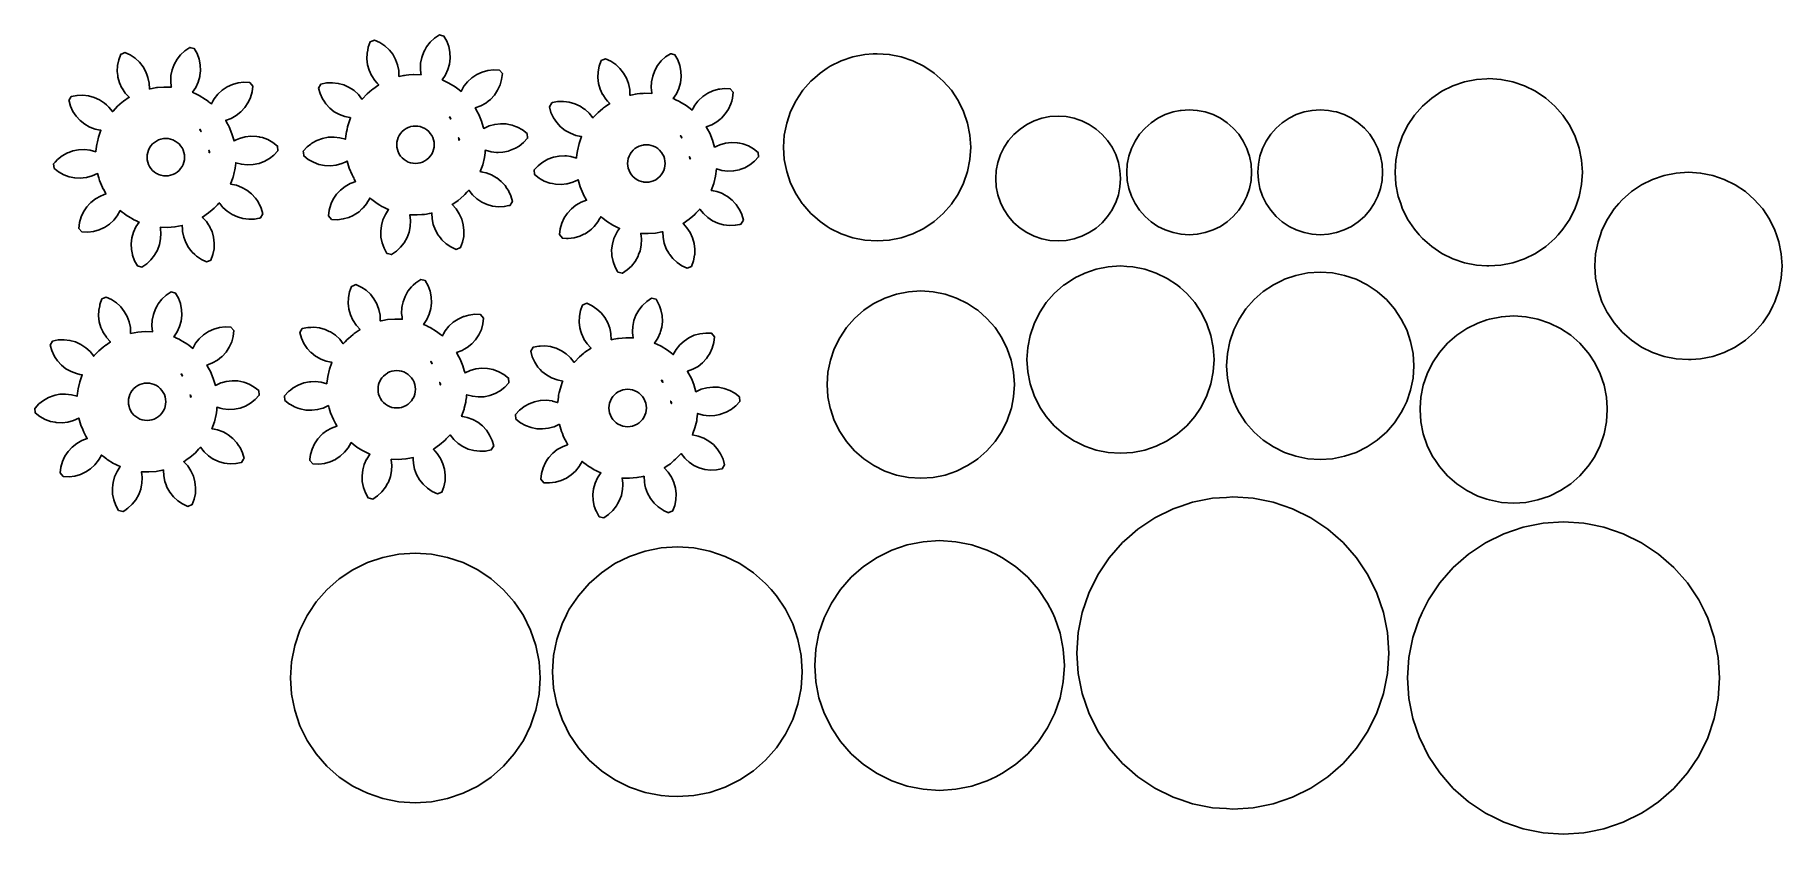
# Model space of a CAD drawing. Extents: x -118 to 162, y 29 to 157.
import ezdxf

# ---------------------------------------------------------------- set-up
doc = ezdxf.new("R2010")
doc.units = 0

msp = doc.modelspace()

# ---------------------------------------------------------------- linework, layer by layer
at = {"layer": 'Layer 1', "color": 10}
for points in [[(-67.581001, 148.598), (-66.969002, 148.191568), (-66.801003, 148.08), (-66.111, 147.447001), (-65.536003, 146.724058), (-65.528, 146.714001), (-64.713997, 147.573), (-63.969002, 148.208733), (-63.813999, 148.341), (-62.838001, 149.011), (-62.92173, 149.102404), (-63.090321, 149.28644), (-63.471001, 149.702), (-63.969002, 150.451883), (-63.987671, 150.48), (-63.988998, 150.482), (-64.377998, 151.334), (-64.630997, 152.235001), (-64.739998, 153.165001), (-64.704002, 154.101), (-64.609932, 154.576), (-64.522003, 155.02), (-64.198997, 155.899), (-63.969002, 155.99408), (-63.512001, 156.183001), (-62.662998, 155.790001), (-61.883999, 155.268999), (-61.196999, 154.632999), (-61.151943, 154.576), (-60.616001, 153.898001), (-60.157001, 153.082001), (-59.831001, 152.204), (-59.645, 151.287001), (-59.60965, 150.48), (-59.604, 150.351), (-58.908833, 150.48), (-58.713737, 150.516203), (-58.439999, 150.566999), (-58.009731, 150.60091), (-57.344002, 150.653379), (-57.259998, 150.66), (-56.077, 150.628), (-56.091133, 150.752123), (-56.182999, 151.559), (-56.143002, 152.495001), (-55.958, 153.413), (-55.632999, 154.291), (-55.472687, 154.576), (-55.174, 155.107), (-54.594002, 155.843), (-53.907001, 156.479), (-53.129002, 157), (-52.969002, 156.961662), (-52.407001, 156.827), (-51.951, 156.009001), (-51.626999, 155.129999), (-51.516563, 154.576), (-51.444, 154.212), (-51.407001, 153.275999), (-51.514999, 152.346001), (-51.766998, 151.444), (-52.155998, 150.591999), (-52.230141, 150.48), (-52.673, 149.811001), (-51.604, 149.302), (-50.595001, 148.684), (-49.969002, 148.202154), (-49.657001, 147.962), (-49.595097, 148.071571), (-49.47316, 148.287409), (-49.195999, 148.778), (-49.152, 148.833321), (-48.612999, 149.511), (-47.924, 150.145), (-47.144001, 150.664), (-46.293999, 151.055), (-45.391998, 151.309), (-44.462002, 151.42), (-43.527, 151.385), (-43.043999, 150.82), (-43.155998, 149.889999), (-43.41, 148.989), (-43.801998, 148.138), (-44.321999, 147.358999), (-44.956001, 146.67), (-45.317314, 146.384001), (-45.689999, 146.089001), (-46.506001, 145.628), (-47.382999, 145.3), (-47.313389, 145.171865), (-47.173637, 144.914623), (-46.818001, 144.26), (-46.365002, 143.167), (-46.104786, 142.288), (-46.028999, 142.032), (-45.466854, 142.288), (-45.176998, 142.42), (-44.275002, 142.671), (-43.345001, 142.779), (-42.409, 142.74), (-42, 142.658467), (-41.491001, 142.557), (-40.959999, 142.361273), (-40.938, 142.353164), (-40.612, 142.233), (-39.794998, 141.776), (-39.057999, 141.197), (-39, 140.456), (-39.637001, 139.77), (-40.373001, 139.19), (-40.938, 138.87396), (-40.959999, 138.861653), (-41.189999, 138.733), (-42, 138.433171), (-42.068001, 138.408), (-42.986, 138.223), (-43.73, 138.192), (-43.922001, 138.184), (-43.991531, 138.192), (-44.852001, 138.291), (-45.754002, 138.542), (-45.773026, 138.396967), (-45.799911, 138.192), (-45.811287, 138.10528), (-45.908001, 137.368), (-46.183998, 136.217), (-46.580002, 135.101), (-46.457558, 135.076191), (-46.215073, 135.027061), (-45.661999, 134.915), (-44.785, 134.588), (-43.969002, 134.128), (-43.928574, 134.096), (-43.235001, 133.547), (-42.599998, 132.859), (-42.303051, 132.415), (-42.078999, 132.08), (-42, 131.908699), (-41.687, 131.23), (-41.431, 130.329), (-41.632343, 130), (-41.819, 129.695), (-42, 129.659351), (-42.737999, 129.514), (-43.674, 129.478), (-44.604, 129.588), (-45.505001, 129.841), (-45.851467, 130), (-46.356998, 130.232), (-47.137001, 130.75), (-47.826, 131.383), (-48.409, 132.116), (-48.509056, 132.01054), (-48.712395, 131.796224), (-49.031837, 131.459537), (-49.152, 131.332887), (-49.223999, 131.257), (-50.124001, 130.489), (-50.835606, 130), (-51.098999, 129.819), (-50.466999, 129.128), (-49.949001, 128.348), (-49.558998, 127.497), (-49.306, 126.595), (-49.196999, 125.665), (-49.234001, 124.729), (-49.416, 123.81), (-49.738998, 122.931), (-50.424999, 122.647), (-51.275002, 123.04), (-52.053001, 123.561), (-52.741001, 124.197), (-52.969002, 124.485434), (-53.248001, 124.838386), (-53.321999, 124.932), (-53.780998, 125.748), (-54.106998, 126.626), (-54.292999, 127.544), (-54.334, 128.479), (-54.477062, 128.45243), (-54.765274, 128.398901), (-55.22419, 128.313668), (-55.497002, 128.263), (-55.928211, 128.229015), (-56.676998, 128.17), (-57.344002, 128.188042), (-57.860001, 128.202), (-57.754002, 127.271), (-57.793999, 126.336), (-57.979, 125.418), (-58.305, 124.54), (-58.763, 123.723), (-59.342999, 122.987), (-60.029999, 122.351), (-60.807999, 121.83), (-61.439999, 121.981225), (-61.530998, 122.003), (-61.987, 122.821), (-62.310001, 123.7), (-62.493, 124.618), (-62.530998, 125.554), (-62.422001, 126.484), (-62.171001, 127.386), (-61.780998, 128.238), (-61.439999, 128.754126), (-61.264999, 129.019), (-61.439999, 129.102404), (-61.663708, 129.209021), (-62.079395, 129.407134), (-62.333, 129.528), (-62.701515, 129.754077), (-63.102383, 130), (-63.341999, 130.147), (-63.969002, 130.628434), (-64.280998, 130.868), (-64.341812, 130.760362), (-64.741997, 130.052), (-64.783287, 130), (-65.323997, 129.319), (-65.512703, 129.145613), (-65.536003, 129.124206), (-66.014, 128.685), (-66.792999, 128.166), (-66.969002, 128.085135), (-67.643997, 127.775), (-68.544998, 127.521), (-69.474998, 127.41), (-70.411003, 127.445), (-70.892998, 128.01), (-70.781998, 128.94), (-70.527, 129.841), (-70.453758, 130), (-70.135002, 130.692), (-69.615997, 131.471), (-68.981003, 132.16), (-68.247002, 132.742), (-67.431999, 133.202), (-66.969002, 133.375163), (-66.555, 133.53), (-66.624435, 133.657805), (-66.765213, 133.916934), (-66.862488, 134.096), (-66.969002, 134.292053), (-67.120003, 134.57), (-67.572998, 135.663), (-67.907997, 136.798), (-68.021927, 136.746178), (-68.246704, 136.643935), (-68.761002, 136.41), (-69.663002, 136.159), (-70.593002, 136.051), (-71.528999, 136.09), (-72.446999, 136.273), (-73.325996, 136.597), (-73.727997, 136.821864), (-74.142998, 137.054), (-74.878998, 137.633), (-74.923508, 138.192), (-74.938004, 138.374), (-74.301003, 139.061), (-73.727997, 139.51177), (-73.565002, 139.64), (-72.748001, 140.097), (-71.870003, 140.422), (-70.952003, 140.607), (-70.015999, 140.646), (-69.085999, 140.539), (-68.182999, 140.289), (-68.164101, 140.432932), (-68.125793, 140.724759), (-68.064865, 141.18883), (-68.028999, 141.462), (-67.928535, 141.880971), (-67.830933, 142.288), (-67.752998, 142.613), (-67.357002, 143.729), (-67.479446, 143.753809), (-68.275002, 143.915), (-69.153, 144.242), (-69.968002, 144.702), (-70.703003, 145.283), (-71.337997, 145.972), (-71.613373, 146.384001), (-71.858002, 146.75), (-72.250999, 147.6), (-72.505997, 148.500999), (-72.117996, 149.135), (-71.199997, 149.316), (-70.264, 149.351999), (-69.334, 149.242001), (-68.431999, 148.989), (-67.581001, 148.598)], [(-107.581001, 146.598), (-107.258759, 146.384001), (-106.969002, 146.191568), (-106.801003, 146.08), (-106.496002, 145.799753), (-106.111, 145.446), (-105.528, 144.713), (-105.428047, 144.818477), (-104.713997, 145.572), (-103.969002, 146.208561), (-103.814003, 146.341), (-103.751358, 146.384001), (-102.837997, 147.011), (-103.471001, 147.701), (-103.969002, 148.451845), (-103.988998, 148.482), (-104.377998, 149.333), (-104.630997, 150.235001), (-104.659714, 150.48), (-104.739998, 151.165001), (-104.703003, 152.101), (-104.521004, 153.02), (-104.198997, 153.899), (-103.969002, 153.99408), (-103.512001, 154.183001), (-102.662003, 153.790001), (-101.884003, 153.268999), (-101.195999, 152.632999), (-100.615997, 151.898001), (-100.156998, 151.082001), (-99.933479, 150.48), (-99.831001, 150.204), (-99.644997, 149.285999), (-99.603996, 148.351), (-99.460938, 148.377548), (-99.172699, 148.431034), (-98.440002, 148.566999), (-98.304001, 148.577719), (-97.260002, 148.66), (-96.077003, 148.628), (-96.091133, 148.752123), (-96.182999, 149.559), (-96.1436, 150.48), (-96.142998, 150.493999), (-95.958, 151.412001), (-95.633003, 152.290001), (-95.174004, 153.107), (-94.594002, 153.841999), (-93.906998, 154.479), (-93.762154, 154.576), (-93.128998, 155), (-92.969002, 154.961662), (-92.406998, 154.827), (-92.267075, 154.576), (-91.950996, 154.009001), (-91.626999, 153.129999), (-91.444, 152.211), (-91.406998, 151.275999), (-91.499435, 150.48), (-91.514999, 150.346001), (-91.766998, 149.444), (-92.155998, 148.591999), (-92.672997, 147.811001), (-92.541229, 147.748259), (-92.276031, 147.621986), (-91.854637, 147.421341), (-91.603996, 147.302), (-90.595001, 146.683001), (-90.206009, 146.384001), (-90.112, 146.311739), (-89.969002, 146.20182), (-89.656998, 145.962), (-89.418297, 146.384001), (-89.195999, 146.777), (-88.612999, 147.511), (-87.924004, 148.145), (-87.143997, 148.664), (-86.293999, 149.055), (-85.391998, 149.309), (-84.461998, 149.42), (-83.527, 149.384001), (-83.043999, 148.819), (-83.155998, 147.889999), (-83.410004, 146.988001), (-83.688553, 146.384001), (-83.802002, 146.138), (-84.321999, 145.359), (-84.956001, 144.67), (-85.690002, 144.088), (-86.505997, 143.628), (-87.383003, 143.3), (-87.313797, 143.172623), (-87.172493, 142.912511), (-86.950012, 142.503002), (-86.833214, 142.288), (-86.818001, 142.26), (-86.364998, 141.167), (-86.028999, 140.032), (-85.915932, 140.08349), (-85.691177, 140.185845), (-85.177002, 140.42), (-84.275002, 140.671), (-83.345001, 140.779), (-82.408997, 140.74), (-82, 140.658467), (-81.919998, 140.64252), (-81.490997, 140.557), (-80.612, 140.232), (-79.794998, 139.775), (-79.057999, 139.197), (-79, 138.456), (-79.637001, 137.769), (-80.373001, 137.19), (-81.190002, 136.732), (-81.919998, 136.462615), (-82, 136.433094), (-82.068001, 136.408), (-82.986, 136.223), (-83.921997, 136.184), (-84.851997, 136.291), (-85.753998, 136.541), (-85.772911, 136.396955), (-85.811203, 136.105283), (-85.872108, 135.641376), (-85.907997, 135.368), (-86.007187, 134.954359), (-86.183998, 134.217), (-86.226936, 134.096), (-86.580002, 133.101), (-85.662003, 132.915), (-84.785004, 132.587), (-83.969002, 132.128), (-83.235001, 131.547), (-82.599998, 130.858), (-82.303337, 130.415), (-82.079002, 130.08), (-82.042152, 130), (-82, 129.908497), (-81.919998, 129.734824), (-81.686996, 129.229), (-81.431, 128.329), (-81.819, 127.695), (-81.919998, 127.675108), (-82, 127.659352), (-82.737999, 127.514), (-83.674004, 127.478), (-84.603996, 127.588), (-85.504997, 127.841), (-86.356003, 128.232), (-87.136002, 128.75), (-87.825996, 129.383), (-88.316734, 130), (-88.408997, 130.116), (-88.518921, 130), (-88.711784, 129.79648), (-89.030052, 129.460617), (-89.223, 129.257), (-89.550995, 128.977112), (-90.112, 128.498387), (-90.123001, 128.489), (-91.098999, 127.819), (-91.015343, 127.727534), (-90.467003, 127.128), (-90.112, 126.593444), (-89.948997, 126.348), (-89.842255, 126.114795), (-89.745758, 125.904), (-89.558998, 125.496), (-89.306, 124.595), (-89.196999, 123.664), (-89.234001, 122.729), (-89.416, 121.81), (-89.416733, 121.808), (-89.738998, 120.931), (-90.112, 120.77658), (-90.425003, 120.647), (-91.275002, 121.04), (-92.053001, 121.561), (-92.320618, 121.808), (-92.740997, 122.196), (-92.969002, 122.484931), (-93.320999, 122.931), (-93.780998, 123.748), (-94.107002, 124.625), (-94.292999, 125.543), (-94.308815, 125.904), (-94.334, 126.479), (-95.497002, 126.263), (-96.677002, 126.17), (-97.860001, 126.201), (-97.845963, 126.07787), (-97.826149, 125.904), (-97.753998, 125.271), (-97.793999, 124.335), (-97.978996, 123.417), (-98.304001, 122.541693), (-98.305, 122.539), (-98.715294, 121.808), (-98.763, 121.723), (-99.343002, 120.987), (-100.029999, 120.351), (-100.807999, 119.83), (-101.530998, 120.003), (-101.987, 120.821), (-102.309998, 121.7), (-102.331528, 121.808), (-102.492996, 122.618), (-102.530998, 123.554), (-102.421997, 124.484), (-102.170998, 125.386), (-101.780998, 126.238), (-101.264, 127.019), (-101.394958, 127.081355), (-101.663635, 127.209284), (-102.079384, 127.407242), (-102.333, 127.528), (-102.7015, 127.753702), (-103.342003, 128.146), (-103.640709, 128.37536), (-103.969002, 128.627434), (-104.280998, 128.867), (-104.741997, 128.052), (-105.323997, 127.319), (-106.014, 126.685), (-106.496002, 126.363873), (-106.792999, 126.166), (-106.969002, 126.085135), (-107.643997, 125.775), (-108.544998, 125.521), (-109.474998, 125.41), (-110.411003, 125.445), (-110.892998, 126.01), (-110.781998, 126.94), (-110.527, 127.841), (-110.135002, 128.692), (-109.615997, 129.471), (-109.128464, 130), (-108.981003, 130.16), (-108.247002, 130.741), (-107.431999, 131.202), (-106.969002, 131.375163), (-106.555, 131.53), (-106.624893, 131.658534), (-106.764206, 131.914712), (-106.969002, 132.29132), (-106.98671, 132.323885), (-107.120003, 132.569), (-107.572998, 133.663), (-107.700798, 134.096), (-107.907997, 134.798), (-108.761002, 134.41), (-109.663002, 134.159), (-110.205498, 134.096), (-110.593002, 134.051), (-111.528999, 134.089), (-111.563927, 134.096), (-112.446999, 134.273), (-113.324997, 134.597), (-114.142998, 135.054), (-114.688004, 135.482743), (-114.878998, 135.633), (-114.938004, 136.374), (-114.688004, 136.643231), (-114.301003, 137.06), (-113.565002, 137.64), (-112.748001, 138.097), (-112.491356, 138.192), (-111.870003, 138.422), (-110.952003, 138.606), (-110.015999, 138.646), (-109.085999, 138.539), (-108.182999, 138.288), (-108.163994, 138.43292), (-108.125443, 138.726793), (-108.065392, 139.18458), (-108.028999, 139.462), (-107.928535, 139.880971), (-107.752998, 140.613), (-107.357002, 141.728), (-107.479645, 141.752982), (-108.275002, 141.915), (-109.153, 142.242), (-109.234497, 142.288), (-109.968002, 142.702), (-110.703003, 143.283), (-111.337997, 143.971), (-111.858002, 144.75), (-112.250999, 145.6), (-112.472885, 146.384001), (-112.505997, 146.500999), (-112.117996, 147.135), (-111.198997, 147.316), (-110.264, 147.351999), (-109.334, 147.242001), (-108.431999, 146.989), (-107.581001, 146.598)], [(-35.118, 146.135), (-35, 146.158241), (-34.199001, 146.316), (-33.264, 146.351999), (-32.768002, 146.293333), (-32.334, 146.242001), (-31.431999, 145.989), (-30.580999, 145.598), (-29.969, 145.191569), (-29.801001, 145.08), (-29.111, 144.446), (-28.528, 143.713), (-28.428049, 143.818477), (-28.224638, 144.033134), (-27.90629, 144.36908), (-27.714001, 144.572), (-27.384336, 144.85368), (-26.969, 145.208561), (-26.813999, 145.341), (-26.505711, 145.552632), (-25.837999, 146.011), (-26.180187, 146.384001), (-26.471001, 146.701), (-26.969, 147.451845), (-26.989, 147.482), (-27.378, 148.333), (-27.631001, 149.235001), (-27.74, 150.165001), (-27.702999, 151.101), (-27.521, 152.02), (-27.198999, 152.899), (-26.969, 152.99408), (-26.511999, 153.183001), (-25.662001, 152.790001), (-24.884001, 152.268999), (-24.576, 151.98428), (-24.195999, 151.632999), (-23.615999, 150.898001), (-23.157, 150.082001), (-22.830999, 149.204), (-22.645, 148.285999), (-22.604, 147.351), (-22.460934, 147.377548), (-22.172701, 147.431034), (-21.713739, 147.516203), (-21.440001, 147.566999), (-21.013952, 147.600578), (-20.48, 147.64266), (-20.26, 147.66), (-19.077, 147.628), (-19.091131, 147.752123), (-19.183001, 148.559), (-19.143, 149.493999), (-18.958, 150.412001), (-18.632999, 151.290001), (-18.174, 152.107), (-17.594, 152.841999), (-16.907, 153.479), (-16.384001, 153.829235), (-16.129, 154), (-15.969, 153.961662), (-15.407, 153.827), (-14.951, 153.009001), (-14.627, 152.129999), (-14.444, 151.211), (-14.407, 150.275999), (-14.515, 149.346001), (-14.767, 148.444), (-15.156, 147.591999), (-15.673, 146.811001), (-15.541229, 146.748259), (-15.276032, 146.621986), (-14.854638, 146.421341), (-14.776217, 146.384001), (-14.604, 146.302), (-13.595, 145.683), (-12.969, 145.201821), (-12.657, 144.962), (-12.595877, 145.070059), (-12.472982, 145.287325), (-12.196, 145.777), (-11.713873, 146.384001), (-11.613, 146.511), (-10.924, 147.145), (-10.144, 147.664), (-9.294, 148.055), (-8.392, 148.309), (-8.192, 148.33287), (-7.462, 148.42), (-6.527, 148.384001), (-6.044, 147.819), (-6.156, 146.889999), (-6.298488, 146.384001), (-6.41, 145.988), (-6.802, 145.138), (-7.322, 144.359), (-7.956, 143.67), (-8.192, 143.482872), (-8.69, 143.088), (-9.506, 142.628), (-10.383, 142.3), (-10.3138, 142.172623), (-10.172489, 141.912511), (-9.818, 141.26), (-9.365, 140.167), (-9.029, 139.032), (-8.915934, 139.08349), (-8.691175, 139.185845), (-8.192, 139.413169), (-8.177, 139.42), (-7.275, 139.671), (-6.345, 139.779), (-5.409, 139.74), (-5, 139.658467), (-4.491, 139.557), (-3.612, 139.232), (-2.795, 138.775), (-2.058, 138.197), (-2.057609, 138.192), (-2, 137.456), (-2.637, 136.769), (-3.373, 136.19), (-4.19, 135.732), (-5, 135.433094), (-5.068, 135.408), (-5.986, 135.223), (-6.922, 135.184), (-7.852, 135.291), (-8.192, 135.385235), (-8.754, 135.541), (-8.908, 134.368), (-9.184, 133.217), (-9.58, 132.101), (-9.457557, 132.076191), (-9.215329, 132.027112), (-8.662, 131.915), (-8.192, 131.739219), (-7.785, 131.587), (-7.559477, 131.460143), (-6.969, 131.128), (-6.235, 130.547), (-5.730871, 130), (-5.6, 129.858), (-5.303338, 129.415), (-5.079, 129.08), (-5, 128.908497), (-4.687, 128.229), (-4.431, 127.329), (-4.819, 126.695), (-5, 126.659352), (-5.738, 126.514), (-6.674, 126.478), (-7.604, 126.588), (-8.192, 126.75311), (-8.505, 126.841), (-9.356, 127.232), (-10.136, 127.75), (-10.826, 128.383), (-11.409, 129.116), (-11.509453, 129.009994), (-11.711782, 128.79648), (-12.030049, 128.460617), (-12.223, 128.257), (-12.550994, 127.977112), (-13.123, 127.489), (-14.099, 126.819), (-14.015344, 126.727534), (-13.467, 126.128), (-12.949, 125.348), (-12.559, 124.496), (-12.306, 123.595), (-12.197, 122.664), (-12.230874, 121.808), (-12.234, 121.729), (-12.416, 120.81), (-12.739, 119.931), (-13.425, 119.647), (-14.275, 120.04), (-15.053, 120.561), (-15.741, 121.196), (-15.969, 121.484931), (-16.223938, 121.808), (-16.320999, 121.931), (-16.384001, 122.042893), (-16.781, 122.748), (-17.107, 123.625), (-17.292999, 124.543), (-17.334, 125.479), (-17.477257, 125.452394), (-17.766325, 125.398706), (-18.225431, 125.313437), (-18.497, 125.263), (-19.677, 125.17), (-20.860001, 125.201), (-20.845966, 125.077869), (-20.817936, 124.831941), (-20.754, 124.271), (-20.794001, 123.335), (-20.979, 122.417), (-21.20512, 121.808), (-21.305, 121.539), (-21.763, 120.723), (-22.343, 119.987), (-23.030001, 119.351), (-23.808001, 118.83), (-24.531, 119.003), (-24.576, 119.083724), (-24.987, 119.821), (-25.309999, 120.7), (-25.493, 121.618), (-25.500713, 121.808), (-25.531, 122.554), (-25.422001, 123.484), (-25.171, 124.386), (-24.781, 125.238), (-24.576, 125.547681), (-24.264, 126.019), (-24.576, 126.167557), (-25.333, 126.528), (-26.341999, 127.146), (-26.969, 127.627434), (-27.281, 127.867), (-27.342281, 127.75866), (-27.464359, 127.542838), (-27.742001, 127.052), (-28.323999, 126.319), (-28.775002, 125.904), (-29.013, 125.685), (-29.792999, 125.166), (-29.969, 125.085135), (-30.643999, 124.775), (-31.545, 124.521), (-32.474998, 124.41), (-32.768002, 124.420956), (-33.410999, 124.445), (-33.893002, 125.01), (-33.782001, 125.94), (-33.527, 126.841), (-33.134998, 127.692), (-32.768002, 128.242854), (-32.616001, 128.471), (-31.981001, 129.16), (-31.247, 129.741), (-30.789116, 130), (-30.431999, 130.202), (-29.969, 130.375163), (-29.555, 130.53), (-29.624895, 130.658534), (-29.969, 131.29132), (-30.120001, 131.569), (-30.573, 132.663), (-30.908001, 133.798), (-31.021584, 133.746335), (-31.248011, 133.643341), (-31.761, 133.41), (-32.662998, 133.159), (-32.768002, 133.146806), (-33.592999, 133.051), (-34.528999, 133.089), (-35, 133.183405), (-35.446999, 133.273), (-36.325001, 133.597), (-37, 133.974109), (-37.143002, 134.054), (-37.879002, 134.633), (-37.938, 135.374), (-37.300999, 136.06), (-37, 136.297201), (-36.564999, 136.64), (-35.748001, 137.097), (-35, 137.373879), (-34.869999, 137.422), (-33.952, 137.606), (-33.015999, 137.646), (-32.768002, 137.617466), (-32.085999, 137.539), (-31.183001, 137.288), (-31.16399, 137.43292), (-31.064417, 138.192), (-31.028999, 138.462), (-30.753, 139.613), (-30.357, 140.728), (-30.479641, 140.752982), (-30.722004, 140.802353), (-31.275, 140.915), (-32.153, 141.242), (-32.768002, 141.589116), (-32.967999, 141.702), (-33.702999, 142.283), (-34.338001, 142.971), (-34.858002, 143.75), (-35, 144.057125), (-35.250999, 144.6), (-35.506001, 145.501), (-35.118, 146.135)], [(6.393, 149.607), (7, 150.138742), (7.869, 150.9), (9, 151.655849), (9.5, 151.99), (11.26, 152.858), (13.118, 153.489), (15.042, 153.872), (16.384001, 153.95973), (17, 154), (18.958, 153.872), (20.882, 153.489), (22.74, 152.858), (24.5, 151.99), (26.131001, 150.9), (27.607, 149.607), (28.9, 148.131001), (29.99, 146.5), (30.047209, 146.384001), (30.858, 144.74), (31.489, 142.882), (31.872, 140.958), (32, 139), (31.872, 137.042), (31.489, 135.118), (30.858, 133.26), (29.99, 131.5), (28.987547, 130), (28.9, 129.869), (27.607, 128.393), (26.131001, 127.1), (24.5, 126.01), (22.74, 125.142), (20.882, 124.511), (18.958, 124.128), (17, 124), (15.042, 124.128), (13.118, 124.511), (11.26, 125.142), (9.5, 126.01), (9, 126.344151), (7.869, 127.1), (7, 127.861258), (6.393, 128.393), (5.1, 129.869), (5.012453, 130), (5, 130.018633), (4.01, 131.5), (3.142, 133.26), (2.511, 135.118), (2.128, 137.042), (2, 139), (2.128, 140.958), (2.511, 142.882), (3.142, 144.74), (3.952791, 146.384001), (4.01, 146.5), (5, 147.981367), (5.1, 148.131001), (6.393, 149.607)], [(115, 120), (114.688004, 120.020396), (113.042, 120.128), (111.117996, 120.511), (109.260002, 121.142), (107.5, 122.01), (105.869003, 123.1), (104.392998, 124.393), (103.861259, 125), (103.099998, 125.869), (102.010002, 127.5), (101.141998, 129.26), (100.890686, 130), (100.511002, 131.118), (100.127998, 133.042), (100, 135), (100.127998, 136.958), (100.511002, 138.882), (101.141998, 140.74), (102.010002, 142.5), (103.099998, 144.131), (104.392998, 145.607), (105.869003, 146.9), (107.5, 147.99), (109.260002, 148.858), (111.117996, 149.489), (113.042, 149.872), (114.688004, 149.979603), (115, 150), (116.958, 149.872), (118.882004, 149.489), (120.739998, 148.858), (122.5, 147.99), (124.130997, 146.9), (125.607002, 145.607), (126.900002, 144.131), (127.989998, 142.5), (128.858002, 140.74), (129.488998, 138.882), (129.871994, 136.958), (130, 135), (129.871994, 133.042), (129.488998, 131.118), (129.109314, 130), (128.858002, 129.26), (127.989998, 127.5), (126.900002, 125.869), (126.138741, 125), (125.607002, 124.393), (124.130997, 123.1), (122.5, 122.01), (120.739998, 121.142), (118.882004, 120.511), (116.958, 120.128), (115, 120)], [(-51.415001, 143.676), (-51.30619, 143.513), (-51.452, 143.865), (-51.521847, 143.83606), (-51.546394, 143.825887), (-51.415001, 143.676)], [(55.914001, 135.305), (56, 134), (55.914001, 132.695), (55.659, 131.412), (55.238998, 130.173), (55.153606, 130), (54.66, 129), (53.933998, 127.912), (53.070999, 126.929), (52.088001, 126.066), (51, 125.34), (49.827, 124.761), (49.152, 124.532187), (48.588001, 124.341), (47.305, 124.086), (46, 124), (44.695, 124.086), (43.411999, 124.341), (42.173, 124.761), (41, 125.34), (39.911999, 126.066), (38.929001, 126.929), (38.066002, 127.912), (37.34, 129), (36.846394, 130), (36.761002, 130.173), (36.341, 131.412), (36.085999, 132.695), (36, 134), (36.085999, 135.305), (36.341, 136.588), (36.761002, 137.827), (36.941166, 138.192), (37.34, 139), (38.066002, 140.088), (38.929001, 141.071), (39.911999, 141.934), (41, 142.66), (42.173, 143.239), (43.411999, 143.659), (44.695, 143.914), (46, 144), (47.305, 143.914), (48.588001, 143.659), (49.152, 143.467813), (49.827, 143.239), (51, 142.66), (52.088001, 141.934), (53.070999, 141.071), (53.933998, 140.088), (54.66, 139), (55.238998, 137.827), (55.659, 136.588), (55.914001, 135.305)], [(76.238998, 138.827), (76.454254, 138.192), (76.658997, 137.588), (76.914001, 136.305), (77, 135), (76.914001, 133.695), (76.658997, 132.412), (76.238998, 131.173), (75.660004, 130), (74.933998, 128.912), (74.070999, 127.929), (73.087997, 127.066), (72, 126.34), (70.827003, 125.761), (69.587997, 125.341), (68.305, 125.086), (67, 125), (65.695, 125.086), (64.412003, 125.341), (63.173, 125.761), (62, 126.34), (60.911999, 127.066), (59.929001, 127.929), (59.066002, 128.912), (58.34, 130), (57.761002, 131.173), (57.341, 132.412), (57.085999, 133.695), (57, 135), (57.085999, 136.305), (57.341, 137.588), (57.761002, 138.827), (58.34, 140), (59.066002, 141.088), (59.929001, 142.071), (60.911999, 142.934), (62, 143.66), (63.173, 144.239), (64.412003, 144.659), (65.536003, 144.882399), (65.695, 144.914), (67, 145), (68.305, 144.914), (69.587997, 144.659), (70.827003, 144.239), (72, 143.66), (73.087997, 142.934), (74.070999, 142.071), (74.933998, 141.088), (75.660004, 140), (76.238998, 138.827)], [(97.914001, 136.305), (98, 135), (97.914001, 133.695), (97.658997, 132.412), (97.238998, 131.173), (96.660004, 130), (95.933998, 128.912), (95.070999, 127.929), (94.087997, 127.066), (93, 126.34), (91.827003, 125.761), (90.587997, 125.341), (89.305, 125.086), (88, 125), (86.695, 125.086), (85.412003, 125.341), (84.172997, 125.761), (83, 126.34), (81.912003, 127.066), (80.929001, 127.929), (80.066002, 128.912), (79.339996, 130), (78.761002, 131.173), (78.341003, 132.412), (78.085999, 133.695), (78, 135), (78.085999, 136.305), (78.341003, 137.588), (78.761002, 138.827), (79.339996, 140), (80.066002, 141.088), (80.929001, 142.071), (81.912003, 142.934), (81.919998, 142.939339), (83, 143.66), (84.172997, 144.239), (85.412003, 144.659), (86.695, 144.914), (88, 145), (89.305, 144.914), (90.112, 144.753607), (90.587997, 144.659), (91.827003, 144.239), (93, 143.66), (94.087997, 142.934), (95.070999, 142.071), (95.933998, 141.088), (96.660004, 140), (97.238998, 138.827), (97.658997, 137.588), (97.914001, 136.305)], [(-98.116997, 140.186), (-98.304001, 140.094093), (-98.469002, 140.013), (-98.794998, 139.795), (-99.089996, 139.536), (-99.348999, 139.241), (-99.567001, 138.915), (-99.739998, 138.563), (-99.866661, 138.192), (-99.866997, 138.191), (-99.943001, 137.806), (-99.969002, 137.415), (-99.943001, 137.023), (-99.866997, 136.638), (-99.739998, 136.267), (-99.567001, 135.915), (-99.348999, 135.589), (-99.089996, 135.294), (-98.794998, 135.035), (-98.469002, 134.817), (-98.304001, 134.735437), (-98.116997, 134.643), (-97.745003, 134.517), (-97.360001, 134.44), (-96.969002, 134.415), (-96.577003, 134.44), (-96.192001, 134.517), (-95.820999, 134.643), (-95.469002, 134.817), (-95.141998, 135.035), (-94.847, 135.294), (-94.588997, 135.589), (-94.371002, 135.915), (-94.208, 136.244747), (-94.196999, 136.267), (-94.070999, 136.638), (-93.994003, 137.023), (-93.969002, 137.415), (-93.994003, 137.806), (-94.070999, 138.191), (-94.071342, 138.192), (-94.196999, 138.563), (-94.208, 138.585253), (-94.371002, 138.915), (-94.588997, 139.241), (-94.847, 139.536), (-95.141998, 139.795), (-95.469002, 140.013), (-95.820999, 140.186), (-96.192001, 140.313), (-96.577003, 140.389), (-96.969002, 140.415), (-97.360001, 140.389), (-97.745003, 140.313), (-98.116997, 140.186)], [(-91.415001, 141.676), (-91.30619, 141.513), (-91.452003, 141.865), (-91.521843, 141.83606), (-91.546394, 141.825887), (-91.415001, 141.676)], [(-56.969002, 142.415), (-57.344002, 142.390064), (-57.360001, 142.389), (-57.744999, 142.313), (-57.81881, 142.288), (-58.117001, 142.187), (-58.469002, 142.013), (-58.794998, 141.795), (-59.09, 141.536), (-59.348999, 141.241), (-59.567001, 140.915), (-59.740002, 140.563), (-59.867001, 140.192), (-59.943001, 139.807), (-59.969002, 139.415), (-59.943001, 139.023), (-59.867001, 138.639), (-59.740002, 138.267), (-59.70314, 138.192), (-59.567001, 137.915), (-59.348999, 137.589), (-59.09, 137.294), (-58.794998, 137.035), (-58.469002, 136.817), (-58.117001, 136.643), (-57.744999, 136.517), (-57.360001, 136.441), (-57.344002, 136.439936), (-56.969002, 136.415), (-56.577, 136.441), (-56.192001, 136.517), (-55.820999, 136.643), (-55.469002, 136.817), (-55.143002, 137.035), (-54.847, 137.294), (-54.589001, 137.589), (-54.370998, 137.915), (-54.234074, 138.192), (-54.196999, 138.267), (-54.070999, 138.639), (-53.993999, 139.023), (-53.969002, 139.415), (-53.993999, 139.807), (-54.070999, 140.192), (-54.196999, 140.563), (-54.370998, 140.915), (-54.589001, 141.241), (-54.847, 141.536), (-55.143002, 141.795), (-55.469002, 142.013), (-55.820999, 142.187), (-56.118389, 142.288), (-56.192001, 142.313), (-56.577, 142.389), (-56.969002, 142.415)], [(-49.921001, 140.169), (-49.969002, 140.284877), (-50.036858, 140.448692), (-50.067287, 140.52215), (-50.028999, 140.329), (-50.020027, 140.19231), (-50.015919, 140.129717), (-49.969002, 140.149135), (-49.967545, 140.149737), (-49.921001, 140.169)], [(-14.415, 140.676), (-14.30619, 140.513), (-14.420862, 140.78983), (-14.452, 140.865), (-14.521847, 140.83606), (-14.546396, 140.825887), (-14.491596, 140.763375), (-14.415, 140.676)], [(-90.021439, 138.213846), (-90.020004, 138.192), (-90.015915, 138.129717), (-89.969002, 138.149135), (-89.920998, 138.169), (-89.930527, 138.192), (-89.952568, 138.245211), (-89.969002, 138.284877), (-90.036858, 138.448692), (-90.067284, 138.52215), (-90.028999, 138.329), (-90.021439, 138.213846)], [(-20.360001, 139.389), (-20.48, 139.365312), (-20.745001, 139.313), (-21.117001, 139.186), (-21.469, 139.013), (-21.795, 138.795), (-22.09, 138.536), (-22.349001, 138.241), (-22.381767, 138.192), (-22.566999, 137.915), (-22.74, 137.563), (-22.867001, 137.191), (-22.943001, 136.806), (-22.969, 136.415), (-22.943001, 136.023), (-22.867001, 135.638), (-22.74, 135.267), (-22.566999, 134.915), (-22.349001, 134.589), (-22.09, 134.294), (-21.864479, 134.096), (-21.795, 134.035), (-21.469, 133.817), (-21.117001, 133.643), (-20.745001, 133.517), (-20.48, 133.464), (-20.360001, 133.44), (-19.969, 133.415), (-19.577, 133.44), (-19.191999, 133.517), (-18.820999, 133.643), (-18.469, 133.817), (-18.142, 134.035), (-18.072521, 134.096), (-17.847, 134.294), (-17.589001, 134.589), (-17.371, 134.915), (-17.197001, 135.267), (-17.070999, 135.638), (-16.993999, 136.023), (-16.969, 136.415), (-16.993999, 136.806), (-17.070999, 137.191), (-17.197001, 137.563), (-17.371, 137.915), (-17.556232, 138.192), (-17.589001, 138.241), (-17.847, 138.536), (-18.142, 138.795), (-18.469, 139.013), (-18.820999, 139.186), (-19.191999, 139.313), (-19.577, 139.389), (-19.969, 139.415), (-20.360001, 139.389)], [(-13.015918, 137.129717), (-12.969, 137.149135), (-12.921, 137.169), (-12.969, 137.284877), (-13.036858, 137.448692), (-13.067286, 137.52215), (-13.029, 137.329), (-13.015918, 137.129717)], [(148.957993, 105.128), (147.455994, 105.02981), (147, 105), (145.042007, 105.128), (143.117996, 105.511), (141.259995, 106.142), (139.5, 107.01), (137.869003, 108.1), (136.393005, 109.393), (135.100006, 110.868999), (134.009995, 112.5), (134, 112.520277), (133.45961, 113.615999), (133.141998, 114.26), (132.511002, 116.118), (132.128006, 118.042), (132, 120), (132.128006, 121.958), (132.511002, 123.882), (132.890686, 125), (133.141998, 125.74), (134.009995, 127.5), (135.100006, 129.131), (135.861252, 130), (136.393005, 130.607), (137.869003, 131.9), (139.5, 132.99), (141.259995, 133.858), (143.117996, 134.489), (145.042007, 134.872), (147, 135), (148.957993, 134.872), (150.882004, 134.489), (152.740005, 133.858), (154.5, 132.99), (156.130997, 131.9), (157.606995, 130.607), (158.138748, 130), (158.899994, 129.131), (159.990005, 127.5), (160.858002, 125.74), (161.109314, 125), (161.488998, 123.882), (161.871994, 121.958), (162, 120), (161.871994, 118.042), (161.488998, 116.118), (160.858002, 114.26), (160.54039, 113.615999), (159.990005, 112.5), (158.899994, 110.868999), (157.606995, 109.393), (156.130997, 108.1), (154.5, 107.01), (152.740005, 106.142), (150.882004, 105.511), (148.957993, 105.128)], [(-77.301003, 99.889999), (-77, 100.127201), (-76.565002, 100.469999), (-75.748001, 100.927), (-74.870003, 101.252001), (-73.952003, 101.436001), (-73.727997, 101.445572), (-73.015999, 101.476), (-72.085999, 101.368999), (-71.182999, 101.118), (-71.163994, 101.262918), (-71.125443, 101.556793), (-71.028999, 102.292), (-70.752998, 103.443001), (-70.357002, 104.558001), (-70.479645, 104.582983), (-70.722, 104.632353), (-71.275002, 104.745001), (-72.153, 105.072001), (-72.776649, 105.424), (-72.968002, 105.532), (-73.703003, 106.113001), (-73.727997, 106.140087), (-74.337997, 106.801001), (-74.858002, 107.58), (-75.250999, 108.43), (-75.505997, 109.330999), (-75.117996, 109.965), (-74.199997, 110.146), (-73.727997, 110.164154), (-73.264, 110.181999), (-72.334, 110.072001), (-71.431999, 109.819), (-70.781235, 109.52), (-70.581001, 109.427999), (-69.801003, 108.91), (-69.111, 108.275999), (-68.528, 107.542999), (-68.428047, 107.648478), (-68.22464, 107.863134), (-67.906288, 108.19908), (-67.713997, 108.402), (-66.969002, 109.038561), (-66.814003, 109.171), (-66.305603, 109.52), (-65.837997, 109.841), (-66.393257, 110.446259), (-66.471001, 110.531), (-66.969002, 111.281845), (-66.988998, 111.312), (-67.377998, 112.163), (-67.630997, 113.065001), (-67.69558, 113.615999), (-67.739998, 113.995001), (-67.704002, 114.931), (-67.522003, 115.85), (-67.198997, 116.729), (-66.969002, 116.82408), (-66.512001, 117.013), (-65.663002, 116.62), (-65.536003, 116.535062), (-64.884003, 116.099), (-64.196999, 115.463), (-63.616001, 114.728), (-63.157001, 113.912001), (-63.047096, 113.615999), (-62.831001, 113.034), (-62.645, 112.115999), (-62.604, 111.181), (-62.460934, 111.207548), (-62.172699, 111.261034), (-61.439999, 111.396999), (-60.259998, 111.49), (-59.077, 111.458), (-59.091133, 111.582123), (-59.119091, 111.827684), (-59.182999, 112.389), (-59.143002, 113.323999), (-59.084156, 113.615999), (-58.958, 114.242), (-58.632999, 115.12), (-58.174, 115.937), (-57.594002, 116.672), (-57.344002, 116.903805), (-56.907001, 117.309), (-56.129002, 117.83), (-55.407001, 117.657), (-54.951, 116.839), (-54.626999, 115.96), (-54.444, 115.041), (-54.407001, 114.106), (-54.463902, 113.615999), (-54.514999, 113.176001), (-54.766998, 112.274), (-55.155998, 111.422001), (-55.673, 110.641001), (-55.541229, 110.578259), (-55.276031, 110.451986), (-54.854637, 110.251341), (-54.604, 110.132), (-53.595001, 109.513), (-52.969002, 109.03182), (-52.657001, 108.792), (-52.595879, 108.900059), (-52.47298, 109.117325), (-52.195999, 109.607), (-51.612999, 110.341), (-50.924, 110.975), (-50.144001, 111.493999), (-49.293999, 111.885), (-49.152, 111.924986), (-48.391998, 112.139), (-47.462002, 112.25), (-46.527, 112.214001), (-46.043999, 111.649), (-46.155998, 110.719999), (-46.41, 109.818001), (-46.801998, 108.968), (-47.321999, 108.188999), (-47.956001, 107.5), (-48.689999, 106.917999), (-49.152, 106.657558), (-49.506001, 106.458), (-50.382999, 106.129999), (-50.313801, 106.002623), (-49.999451, 105.424), (-49.818001, 105.09), (-49.365002, 103.997), (-49.152, 103.277491), (-49.028999, 102.862), (-48.176998, 103.25), (-47.275002, 103.500999), (-46.345001, 103.608999), (-45.409, 103.57), (-44.491001, 103.386999), (-43.612, 103.062), (-42.794998, 102.605), (-42.057999, 102.027), (-42.003288, 101.327999), (-42, 101.285999), (-42.637001, 100.599001), (-43.373001, 100.02), (-44.189999, 99.562), (-45.068001, 99.238001), (-45.986, 99.052999), (-46.922001, 99.014), (-47.852001, 99.121), (-48.754002, 99.371), (-48.772911, 99.226954), (-48.811203, 98.935284), (-48.872108, 98.471376), (-48.908001, 98.198), (-49.007187, 97.784359), (-49.139637, 97.231998), (-49.152, 97.18045), (-49.183998, 97.047001), (-49.580002, 95.931), (-49.457558, 95.906193), (-49.152, 95.84428), (-48.661999, 95.744999), (-47.785, 95.417), (-46.969002, 94.958), (-46.235001, 94.376999), (-45.599998, 93.688), (-45.303337, 93.244999), (-45.078999, 92.91), (-44.687, 92.058998), (-44.431, 91.158001), (-44.819, 90.525002), (-45.737999, 90.344002), (-46.674, 90.307999), (-47.604, 90.417999), (-48.505001, 90.671001), (-49.152, 90.967922), (-49.356998, 91.062), (-50.137001, 91.580002), (-50.826, 92.213001), (-51.409, 92.945999), (-51.509056, 92.840542), (-51.712395, 92.626225), (-52.031837, 92.289536), (-52.223999, 92.087002), (-53.124001, 91.319), (-54.098999, 90.648998), (-54.015781, 90.558014), (-53.848351, 90.374954), (-53.466999, 89.958), (-52.949001, 89.178001), (-52.88583, 89.040001), (-52.558998, 88.326), (-52.306, 87.424999), (-52.196999, 86.493999), (-52.234001, 85.558998), (-52.416, 84.639999), (-52.738998, 83.761002), (-53.424999, 83.477001), (-54.275002, 83.869999), (-55.053001, 84.390999), (-55.741001, 85.026001), (-56.321999, 85.761002), (-56.780998, 86.577999), (-57.106998, 87.455002), (-57.292999, 88.373001), (-57.322216, 89.040001), (-57.334, 89.308998), (-57.344002, 89.307144), (-57.853344, 89.212543), (-58.497002, 89.092999), (-59.169472, 89.040001), (-59.676998, 89), (-60.860001, 89.030998), (-60.845966, 88.907871), (-60.754002, 88.101002), (-60.793999, 87.165001), (-60.979, 86.247002), (-61.305, 85.368999), (-61.439999, 85.128475), (-61.763, 84.553001), (-62.342999, 83.817001), (-63.029999, 83.181), (-63.807999, 82.66), (-64.530998, 82.833), (-64.987, 83.651001), (-65.309998, 84.529999), (-65.492996, 85.448002), (-65.530998, 86.383999), (-65.421997, 87.313999), (-65.170998, 88.216), (-64.793816, 89.040001), (-64.780998, 89.068001), (-64.264999, 89.848999), (-64.395111, 89.911011), (-65.333, 90.358002), (-65.536003, 90.482334), (-66.342003, 90.976002), (-66.969002, 91.457436), (-67.280998, 91.696999), (-67.342285, 91.588661), (-67.741997, 90.882), (-68.323997, 90.148998), (-69.014, 89.514999), (-69.726959, 89.040001), (-69.792999, 88.995998), (-70.643997, 88.605), (-71.544998, 88.351002), (-72.474998, 88.240002), (-73.411003, 88.275002), (-73.892998, 88.84), (-73.869125, 89.040001), (-73.781998, 89.77), (-73.727997, 89.9608), (-73.527, 90.671001), (-73.135002, 91.521999), (-72.615997, 92.300999), (-71.981003, 92.990002), (-71.796555, 93.136002), (-71.247002, 93.570999), (-70.431999, 94.032001), (-69.555, 94.360001), (-69.624893, 94.488533), (-69.764206, 94.744713), (-70.120003, 95.398998), (-70.572998, 96.493), (-70.791122, 97.231998), (-70.907997, 97.627998), (-71.761002, 97.240002), (-71.789749, 97.231998), (-72.663002, 96.988998), (-73.593002, 96.881001), (-73.727997, 96.886482), (-74.528999, 96.918999), (-75.446999, 97.103001), (-75.796974, 97.231998), (-76.325996, 97.426998), (-77, 97.804012), (-77.142998, 97.883999), (-77.878998, 98.462999), (-77.938004, 99.204), (-77.301003, 99.889999)], [(48.5, 92.009998), (47, 93.012451), (46.868999, 93.099998), (45.393002, 94.393002), (44.099998, 95.868999), (43.189106, 97.231998), (43.009998, 97.5), (42.141998, 99.26), (41.511002, 101.118), (41.127998, 103.042), (41, 105), (41.127998, 106.958), (41.511002, 108.882), (42.141998, 110.74), (43.009998, 112.5), (44.099998, 114.131), (45.393002, 115.607), (46.868999, 116.9), (47, 116.987548), (48.5, 117.99), (49, 118.236591), (49.152, 118.311555), (50.259998, 118.858), (52.118, 119.489), (54.042, 119.872), (56, 120), (57, 119.934628), (57.958, 119.872), (59.882, 119.489), (61.740002, 118.858), (63.5, 117.99), (65.130997, 116.9), (65.536003, 116.545214), (66.607002, 115.607), (67.900002, 114.131), (68.989998, 112.5), (69.858002, 110.74), (70.488998, 108.882), (70.872002, 106.958), (71, 105), (70.872002, 103.042), (70.488998, 101.118), (69.858002, 99.26), (68.989998, 97.5), (68.810898, 97.231998), (67.900002, 95.868999), (66.607002, 94.393002), (65.130997, 93.099998), (63.5, 92.009998), (61.740002, 91.141998), (59.882, 90.511002), (57.958, 90.127998), (57, 90.065372), (56, 90), (54.042, 90.127998), (52.118, 90.511002), (50.259998, 91.141998), (49, 91.763409), (48.5, 92.009998)], [(100.989998, 111.5), (101.858002, 109.74), (102.488998, 107.882), (102.872002, 105.958), (103, 104), (102.872002, 102.042), (102.488998, 100.118), (101.858002, 98.26), (101.351006, 97.231998), (100.989998, 96.5), (99.900002, 94.868999), (98.607002, 93.393002), (98.304001, 93.127567), (97.130997, 92.099998), (95.5, 91.009998), (93.739998, 90.141998), (91.882004, 89.511002), (89.958, 89.127998), (88, 89), (86.042, 89.127998), (84.117996, 89.511002), (82.260002, 90.141998), (80.5, 91.009998), (78.869003, 92.099998), (77.392998, 93.393002), (76.099998, 94.868999), (75.010002, 96.5), (74.648994, 97.231998), (74.141998, 98.26), (73.511002, 100.118), (73.127998, 102.042), (73, 104), (73.127998, 105.958), (73.511002, 107.882), (74.141998, 109.74), (75.010002, 111.5), (76.099998, 113.131001), (77.392998, 114.607), (78.869003, 115.9), (80.5, 116.99), (81.919998, 117.690318), (82.260002, 117.858), (84.117996, 118.489), (86.042, 118.872), (88, 119), (89.958, 118.872), (91.882004, 118.489), (93.739998, 117.858), (95.5, 116.99), (97.130997, 115.9), (98.304001, 114.872433), (98.607002, 114.607), (99.900002, 113.131001), (100.989998, 111.5)], [(-107.198997, 114.729), (-106.969002, 114.82408), (-106.512001, 115.013), (-105.662003, 114.619), (-104.884003, 114.099), (-104.361511, 113.615999), (-104.195999, 113.462999), (-103.615997, 112.728001), (-103.156998, 111.912001), (-102.831001, 111.034), (-102.644997, 110.115999), (-102.618896, 109.52), (-102.603996, 109.18), (-101.440002, 109.396999), (-100.260002, 109.49), (-99.077003, 109.458), (-99.084068, 109.52), (-99.182999, 110.388), (-99.142998, 111.323999), (-98.958, 112.242001), (-98.633003, 113.120001), (-98.35434, 113.615999), (-98.304001, 113.705606), (-98.174004, 113.937), (-97.594002, 114.672), (-96.906998, 115.308), (-96.128998, 115.83), (-95.406998, 115.656), (-94.950996, 114.839), (-94.626999, 113.959999), (-94.558502, 113.615999), (-94.444, 113.041), (-94.406998, 112.105), (-94.514999, 111.174999), (-94.766998, 110.273001), (-95.155998, 109.421), (-95.672997, 108.641001), (-95.540855, 108.578079), (-95.275787, 108.451868), (-94.85453, 108.251287), (-94.603996, 108.132), (-94.24115, 107.909399), (-93.595001, 107.513), (-93.297707, 107.284485), (-92.969002, 107.03182), (-92.656998, 106.792), (-92.195999, 107.607), (-91.612999, 108.341), (-90.924004, 108.974001), (-90.143997, 109.493), (-90.112, 109.507757), (-89.293999, 109.885), (-88.391998, 110.139), (-87.461998, 110.25), (-86.527, 110.214001), (-86.043999, 109.649), (-86.155998, 108.719), (-86.410004, 107.818001), (-86.802002, 106.968), (-87.321999, 106.188999), (-87.956001, 105.5), (-88.051849, 105.424), (-88.690002, 104.917999), (-89.505997, 104.458), (-90.112, 104.231354), (-90.383003, 104.129999), (-90.112, 103.631168), (-89.818001, 103.09), (-89.364998, 101.996), (-89.167252, 101.327999), (-89.028999, 100.861), (-88.177002, 101.25), (-87.896698, 101.327999), (-87.275002, 101.500999), (-86.345001, 101.608), (-85.408997, 101.57), (-84.490997, 101.386), (-84.333649, 101.327999), (-83.612, 101.062), (-82.794998, 100.605), (-82.057999, 100.027), (-82, 99.285999), (-82.637001, 98.599001), (-83.373001, 98.02), (-84.190002, 97.562), (-85.068001, 97.237), (-85.092949, 97.231998), (-85.986, 97.053001), (-86.921997, 97.014), (-87.851997, 97.120998), (-88.252487, 97.231998), (-88.753998, 97.370998), (-88.772247, 97.231998), (-88.772911, 97.226955), (-88.811203, 96.935284), (-88.871689, 96.474606), (-88.907997, 96.198002), (-89.183998, 95.047001), (-89.580002, 93.931), (-89.457588, 93.906063), (-89.215378, 93.856724), (-88.662003, 93.743999), (-87.785004, 93.417), (-87.285446, 93.136002), (-86.969002, 92.958), (-86.235001, 92.375999), (-85.599998, 91.688), (-85.303719, 91.244999), (-85.079002, 90.909), (-84.686996, 90.058998), (-84.431, 89.158001), (-84.503326, 89.040001), (-84.819, 88.525002), (-85.737999, 88.344002), (-86.674004, 88.306999), (-87.603996, 88.417), (-88.504997, 88.671001), (-89.310181, 89.040001), (-89.356003, 89.061001), (-90.112, 89.56403), (-90.136002, 89.580002), (-90.825996, 90.213001), (-91.408997, 90.945999), (-91.509453, 90.839993), (-91.710609, 90.62772), (-92.223, 90.087002), (-93.123001, 89.318001), (-93.527969, 89.040001), (-94.098999, 88.647999), (-93.467003, 87.958), (-92.948997, 87.178001), (-92.558998, 86.326), (-92.306, 85.424), (-92.249741, 84.944), (-92.196999, 84.493999), (-92.234001, 83.557999), (-92.416, 82.639999), (-92.738998, 81.761002), (-93.425003, 81.476002), (-94.275002, 81.869999), (-95.053001, 82.390999), (-95.740997, 83.026001), (-96.320999, 83.761002), (-96.780998, 84.577), (-96.917267, 84.944), (-97.107002, 85.455002), (-97.292999, 86.373001), (-97.334, 87.308998), (-97.477234, 87.282276), (-97.765495, 87.228489), (-98.304001, 87.12801), (-98.497002, 87.091999), (-99.677002, 87), (-100.860001, 87.030998), (-100.846077, 86.908852), (-100.817604, 86.659008), (-100.753998, 86.101002), (-100.793999, 85.165001), (-100.838539, 84.944), (-100.978996, 84.247002), (-101.305, 83.368999), (-101.763, 82.551998), (-102.343002, 81.817001), (-103.029999, 81.181), (-103.526314, 80.848), (-103.807999, 80.659), (-104.530998, 80.833), (-104.53936, 80.848), (-104.987, 81.651001), (-105.309998, 82.528999), (-105.492996, 83.448002), (-105.530998, 84.383999), (-105.465363, 84.944), (-105.421997, 85.313999), (-105.170998, 86.216), (-104.780998, 87.068001), (-104.264, 87.848999), (-104.394958, 87.911354), (-104.663635, 88.039284), (-105.079384, 88.23724), (-105.333, 88.358002), (-106.342003, 88.976002), (-106.425354, 89.040001), (-106.496002, 89.094246), (-106.969002, 89.457436), (-107.280998, 89.696999), (-107.652626, 89.040001), (-107.741997, 88.882), (-108.323997, 88.148998), (-109.014, 87.514999), (-109.792999, 86.995998), (-110.643997, 86.605), (-111.544998, 86.349998), (-112.474998, 86.240002), (-113.411003, 86.275002), (-113.892998, 86.84), (-113.781998, 87.77), (-113.527, 88.671001), (-113.356827, 89.040001), (-113.135002, 89.521), (-112.615997, 90.300999), (-111.981003, 90.988998), (-111.247002, 91.570999), (-110.431999, 92.030998), (-109.555, 92.359001), (-109.624435, 92.486805), (-109.765213, 92.745934), (-109.985374, 93.151192), (-110.120003, 93.398998), (-110.286728, 93.801643), (-110.572998, 94.493), (-110.677986, 94.848705), (-110.907997, 95.627998), (-111.761002, 95.238998), (-112.663002, 94.987999), (-113.593002, 94.881001), (-114.528999, 94.918999), (-114.688004, 94.950871), (-115.446999, 95.103001), (-116.324997, 95.426998), (-117.142998, 95.883999), (-117.878998, 96.463001), (-117.938004, 97.202999), (-117.91111, 97.231998), (-117.301003, 97.889999), (-116.565002, 98.469), (-115.748001, 98.927), (-114.870003, 99.252001), (-114.688004, 99.288479), (-113.952003, 99.436001), (-113.015999, 99.475), (-112.085999, 99.368), (-111.182999, 99.118), (-111.164116, 99.261934), (-111.125839, 99.553757), (-111.065392, 100.01458), (-111.028999, 100.292), (-110.752998, 101.443001), (-110.357002, 102.558001), (-110.479645, 102.582983), (-110.722, 102.632353), (-111.275002, 102.745001), (-112.153, 103.072001), (-112.968002, 103.532), (-113.703003, 104.113001), (-114.337997, 104.801001), (-114.688004, 105.325327), (-114.858002, 105.58), (-115.250999, 106.43), (-115.505997, 107.330999), (-115.117996, 107.964001), (-114.688004, 108.049158), (-114.198997, 108.146), (-113.264, 108.181999), (-112.334, 108.072001), (-111.431999, 107.818001), (-110.581001, 107.427999), (-109.801003, 106.909), (-109.111, 106.275999), (-108.528, 105.542999), (-108.427544, 105.649006), (-108.226395, 105.86128), (-107.904213, 106.201271), (-107.713997, 106.402), (-107.389168, 106.679552), (-106.969002, 107.038561), (-106.814003, 107.171), (-106.505714, 107.382633), (-106.496002, 107.389299), (-105.837997, 107.841), (-106.471001, 108.531), (-106.496002, 108.568693), (-106.969002, 109.281845), (-106.988998, 109.312), (-107.084076, 109.52), (-107.377998, 110.163), (-107.630997, 111.065001), (-107.739998, 111.995001), (-107.703003, 112.931), (-107.567192, 113.615999), (-107.521004, 113.849001), (-107.198997, 114.729)], [(-35.334, 107.072001), (-35, 106.977947), (-34.431999, 106.818001), (-33.581001, 106.427999), (-32.800999, 105.909), (-32.768002, 105.878727), (-32.272327, 105.424), (-32.111, 105.275999), (-31.528, 104.542999), (-31.427547, 104.649006), (-30.714001, 105.402), (-30.688251, 105.424), (-29.969, 106.038561), (-29.813999, 106.171), (-28.837999, 106.841), (-28.922308, 106.932901), (-29.471001, 107.531), (-29.969, 108.281845), (-29.989, 108.312), (-30.378, 109.163), (-30.478134, 109.52), (-30.631001, 110.065001), (-30.74, 110.995001), (-30.702999, 111.931), (-30.521, 112.849001), (-30.240347, 113.615999), (-30.198999, 113.729), (-29.969, 113.82408), (-29.511999, 114.013), (-28.662001, 113.618999), (-28.657511, 113.615999), (-27.884001, 113.099001), (-27.195999, 112.462999), (-26.615999, 111.728001), (-26.157, 110.912001), (-25.830999, 110.034), (-25.726856, 109.52), (-25.645, 109.115999), (-25.604, 108.18), (-25.460764, 108.206703), (-24.576, 108.371647), (-24.440001, 108.396999), (-23.26, 108.49), (-22.077, 108.458), (-22.091146, 108.582121), (-22.119358, 108.829628), (-22.183001, 109.388), (-22.177359, 109.52), (-22.143, 110.323999), (-21.958, 111.242001), (-21.632999, 112.120001), (-21.174, 112.937), (-20.638191, 113.615999), (-20.594, 113.672001), (-19.907, 114.308), (-19.129, 114.83), (-18.407, 114.656), (-17.951, 113.839001), (-17.868801, 113.615999), (-17.627001, 112.959999), (-17.444, 112.041), (-17.407, 111.105), (-17.514999, 110.174999), (-17.697994, 109.52), (-17.767, 109.273001), (-18.156, 108.421), (-18.673, 107.641001), (-18.540855, 107.578079), (-18.275785, 107.451868), (-17.604, 107.132), (-16.594999, 106.513), (-16.384001, 106.350813), (-15.969, 106.03182), (-15.657, 105.792), (-15.196, 106.607), (-14.613, 107.341), (-13.924, 107.974001), (-13.144, 108.493), (-12.294, 108.885), (-11.392, 109.139), (-10.462, 109.25), (-9.527, 109.214001), (-9.044, 108.649), (-9.156, 107.719), (-9.41, 106.818001), (-9.802, 105.968), (-10.165133, 105.424), (-10.322, 105.188999), (-10.956, 104.5), (-11.69, 103.917999), (-12.506, 103.458), (-13.383, 103.129999), (-13.3138, 103.002623), (-13.172489, 102.742512), (-12.950015, 102.333002), (-12.818, 102.09), (-12.654395, 101.694893), (-12.365, 100.996), (-12.029, 99.861), (-11.916325, 99.912445), (-11.177, 100.25), (-10.275, 100.500999), (-9.345, 100.608), (-8.409, 100.57), (-8.192, 100.526505), (-7.491, 100.386), (-6.612, 100.062), (-5.795, 99.605), (-5.058, 99.027), (-5, 98.285999), (-5.637, 97.598999), (-6.103515, 97.231998), (-6.373, 97.02), (-7.19, 96.562), (-8.068, 96.237), (-8.192, 96.212147), (-8.986, 96.053001), (-9.922, 96.014), (-10.852, 96.120998), (-11.754, 96.370998), (-11.772911, 96.226955), (-11.811204, 95.935284), (-11.871685, 95.474606), (-11.908, 95.198002), (-12.184, 94.047001), (-12.507258, 93.136002), (-12.58, 92.931), (-11.662, 92.743999), (-10.785, 92.417), (-9.969, 91.958), (-9.235, 91.375999), (-8.6, 90.688), (-8.303719, 90.244999), (-8.192, 90.077957), (-8.079, 89.909), (-7.687, 89.058998), (-7.681602, 89.040001), (-7.431, 88.158001), (-7.819, 87.525002), (-8.192, 87.451538), (-8.738, 87.344002), (-9.674, 87.306999), (-10.604, 87.417), (-11.505, 87.671001), (-12.356, 88.061001), (-13.136, 88.580002), (-13.637422, 89.040001), (-13.826, 89.213001), (-14.409, 89.945999), (-14.509453, 89.839993), (-15.223, 89.087002), (-15.278007, 89.040001), (-15.546721, 88.810398), (-16.122999, 88.318001), (-16.384001, 88.138828), (-17.099001, 87.647999), (-16.466999, 86.958), (-16.384001, 86.833019), (-15.949, 86.178001), (-15.842251, 85.944794), (-15.559, 85.326), (-15.306, 84.424), (-15.197, 83.493999), (-15.234, 82.557999), (-15.416, 81.639999), (-15.70703, 80.848), (-15.739, 80.761002), (-16.384001, 80.493034), (-16.424999, 80.476002), (-17.227537, 80.848), (-17.275, 80.869999), (-18.052999, 81.390999), (-18.740999, 82.026001), (-19.320999, 82.761002), (-19.781, 83.577), (-20.107, 84.455002), (-20.206078, 84.944), (-20.292999, 85.373001), (-20.334, 86.308998), (-20.477232, 86.282276), (-21.497, 86.091999), (-22.677, 86), (-23.860001, 86.030998), (-23.846077, 85.908852), (-23.8176, 85.659008), (-23.754, 85.101002), (-23.76071, 84.944), (-23.794001, 84.165001), (-23.844362, 83.915092), (-23.979, 83.247002), (-24.305, 82.368999), (-24.576, 81.885578), (-24.763, 81.551998), (-25.318537, 80.848), (-25.343, 80.817001), (-26.030001, 80.181), (-26.808001, 79.659), (-27.531, 79.833), (-27.987, 80.651001), (-28.059473, 80.848), (-28.309999, 81.528999), (-28.493, 82.448002), (-28.531, 83.383999), (-28.422001, 84.313999), (-28.171, 85.216), (-27.781, 86.068001), (-27.264, 86.848999), (-27.394957, 86.911354), (-27.663633, 87.039284), (-28.079384, 87.23724), (-28.333, 87.358002), (-28.7015, 87.583702), (-29.341999, 87.976002), (-29.639235, 88.204227), (-29.969, 88.457436), (-30.281, 88.696999), (-30.684528, 87.983601), (-30.742001, 87.882), (-31.323999, 87.148998), (-32.013, 86.514999), (-32.768002, 86.012634), (-32.792999, 85.995998), (-33.644001, 85.605), (-34.544998, 85.349998), (-35, 85.296185), (-35.474998, 85.240002), (-36.410999, 85.275002), (-36.893002, 85.84), (-36.782001, 86.77), (-36.527, 87.671001), (-36.134998, 88.521), (-35.789665, 89.040001), (-35.616001, 89.300999), (-35, 89.968414), (-34.980999, 89.988998), (-34.247002, 90.570999), (-33.431999, 91.030998), (-32.768002, 91.279339), (-32.555, 91.359001), (-32.768002, 91.751072), (-32.985374, 92.151192), (-33.119999, 92.398998), (-33.286724, 92.801643), (-33.425175, 93.136002), (-33.573002, 93.493), (-33.908001, 94.627998), (-34.021538, 94.576221), (-34.761002, 94.238998), (-35, 94.172493), (-35.662998, 93.987999), (-36.592999, 93.881001), (-37, 93.897522), (-37.528999, 93.918999), (-38.446999, 94.103001), (-39.325001, 94.426998), (-40.143002, 94.883999), (-40.879002, 95.463001), (-40.938, 96.202999), (-40.300999, 96.889999), (-39.866264, 97.231998), (-39.564999, 97.469002), (-38.748001, 97.926998), (-37.869999, 98.252001), (-37, 98.426378), (-36.952, 98.436001), (-36.015999, 98.475), (-35.085999, 98.368), (-35, 98.344191), (-34.182999, 98.118), (-34.16412, 98.261934), (-34.125839, 98.553757), (-34.065392, 99.01458), (-34.028999, 99.292), (-33.928535, 99.71097), (-33.752998, 100.443001), (-33.627003, 100.797768), (-33.438686, 101.327999), (-33.356998, 101.558001), (-34.275002, 101.745001), (-35, 102.015017), (-35.153, 102.072001), (-35.967999, 102.532), (-36.702999, 103.113001), (-37, 103.43479), (-37.338001, 103.801001), (-37.858002, 104.58), (-38.248226, 105.424), (-38.250999, 105.43), (-38.506001, 106.330999), (-38.118, 106.964001), (-37.199001, 107.146), (-37, 107.153662), (-36.264, 107.181999), (-35.334, 107.072001)], [(35.900002, 110.131001), (36, 109.981367), (36.990002, 108.5), (37.858002, 106.74), (38.488998, 104.882), (38.872002, 102.958), (39, 101), (38.872002, 99.042), (38.511692, 97.231998), (38.488998, 97.118), (37.858002, 95.259998), (36.990002, 93.5), (36, 92.018635), (35.900002, 91.868999), (34.606998, 90.393002), (33.131001, 89.099998), (32.768002, 88.857407), (31.5, 88.009998), (29.74, 87.141998), (27.882, 86.511002), (25.958, 86.127998), (24, 86), (22.042, 86.127998), (20.118, 86.511002), (18.26, 87.141998), (16.5, 88.009998), (14.869, 89.099998), (13.393, 90.393002), (12.1, 91.868999), (11.01, 93.5), (10.142, 95.259998), (9.511, 97.118), (9.488307, 97.231998), (9.128, 99.042), (9, 101), (9.128, 102.958), (9.511, 104.882), (10.142, 106.74), (11.01, 108.5), (12.1, 110.131001), (13.393, 111.607), (14.869, 112.9), (16.384001, 113.912477), (16.5, 113.99), (18.26, 114.858), (20.118, 115.489), (22.042, 115.872), (24, 116), (25.958, 115.872), (27.882, 115.489), (29.74, 114.858), (31.5, 113.99), (32.768002, 113.142593), (33.131001, 112.9), (34.606998, 111.607), (35.900002, 110.131001)], [(119, 82), (117.042, 82.127998), (115.117996, 82.511002), (114.688004, 82.657032), (113.260002, 83.141998), (111.5, 84.009998), (109.869003, 85.099998), (108.392998, 86.393002), (107.099998, 87.868999), (106.344154, 89), (106.010002, 89.5), (105.141998, 91.259998), (104.511002, 93.118), (104.127998, 95.042), (104, 97), (104.015167, 97.231998), (104.127998, 98.958), (104.511002, 100.882), (105.141998, 102.74), (106.010002, 104.5), (107.099998, 106.131001), (108.392998, 107.607), (109.869003, 108.9), (111.5, 109.99), (113.260002, 110.858), (114.688004, 111.342966), (115.117996, 111.489), (117.042, 111.872), (119, 112), (120.958, 111.872), (122.882004, 111.489), (124.739998, 110.858), (126.5, 109.99), (128.130997, 108.9), (129.606995, 107.607), (130.899994, 106.131001), (131.072006, 105.873631), (131.990005, 104.5), (132.858002, 102.74), (133.488998, 100.882), (133.871994, 98.958), (133.984833, 97.231998), (134, 97), (133.871994, 95.042), (133.488998, 93.118), (132.858002, 91.259998), (131.990005, 89.5), (131.655853, 89), (131.072006, 88.126369), (130.899994, 87.868999), (129.606995, 86.393002), (128.130997, 85.099998), (126.5, 84.009998), (124.739998, 83.141998), (122.882004, 82.511002), (120.958, 82.127998), (119, 82)], [(-54.415001, 104.506001), (-54.30619, 104.343), (-54.452, 104.695), (-54.521847, 104.666059), (-54.546394, 104.655888), (-54.415001, 104.506001)], [(-98.141998, 100.625), (-98.304001, 100.733), (-98.469002, 100.843), (-98.820999, 101.016001), (-99.192001, 101.142), (-99.577003, 101.219), (-99.969002, 101.245001), (-100.360001, 101.219), (-100.745003, 101.142), (-101.116997, 101.016001), (-101.469002, 100.843), (-101.794998, 100.625), (-102.089996, 100.365999), (-102.348999, 100.070999), (-102.400002, 99.994734), (-102.567001, 99.745001), (-102.739998, 99.393), (-102.866997, 99.021), (-102.943001, 98.636), (-102.969002, 98.245001), (-102.943001, 97.853001), (-102.866997, 97.467999), (-102.786217, 97.231998), (-102.739998, 97.097), (-102.567001, 96.744999), (-102.400002, 96.494499), (-102.348999, 96.417999), (-102.089996, 96.123001), (-101.794998, 95.865002), (-101.469002, 95.646999), (-101.116997, 95.473), (-100.745003, 95.347), (-100.360001, 95.27), (-99.969002, 95.244999), (-99.577003, 95.27), (-99.192001, 95.347), (-98.820999, 95.473), (-98.469002, 95.646999), (-98.304001, 95.757), (-98.141998, 95.865002), (-97.847, 96.123001), (-97.588997, 96.417999), (-97.371002, 96.744999), (-97.196999, 97.097), (-97.151154, 97.231998), (-97.070999, 97.467999), (-96.994003, 97.853001), (-96.969002, 98.245001), (-96.994003, 98.636), (-97.070999, 99.021), (-97.196999, 99.393), (-97.371002, 99.745001), (-97.588997, 100.070999), (-97.847, 100.365999), (-98.141998, 100.625)], [(-94.415001, 102.506001), (-94.307182, 102.344481), (-94.421211, 102.619699), (-94.452003, 102.694), (-94.521339, 102.665302), (-94.545921, 102.65513), (-94.491676, 102.593344), (-94.415001, 102.506001)], [(-57.070999, 101.021), (-57.174984, 101.327999), (-57.196999, 101.393), (-57.344002, 101.69038), (-57.370998, 101.745001), (-57.589001, 102.070999), (-57.847, 102.365999), (-58.143002, 102.625), (-58.469002, 102.843), (-58.820999, 103.016001), (-59.192001, 103.143), (-59.577, 103.219), (-59.969002, 103.245001), (-60.360001, 103.219), (-60.744999, 103.143), (-61.117001, 103.016001), (-61.439999, 102.857252), (-61.469002, 102.843), (-61.794998, 102.625), (-62.09, 102.365999), (-62.348999, 102.070999), (-62.567001, 101.745001), (-62.740002, 101.393), (-62.762192, 101.327999), (-62.867001, 101.021), (-62.943001, 100.636), (-62.969002, 100.245001), (-62.943001, 99.853001), (-62.867001, 99.468), (-62.740002, 99.097), (-62.567001, 98.745001), (-62.348999, 98.419001), (-62.09, 98.124001), (-61.794998, 97.865002), (-61.469002, 97.646999), (-61.439999, 97.632664), (-61.117001, 97.473), (-60.744999, 97.347), (-60.360001, 97.27), (-59.969002, 97.244999), (-59.577, 97.27), (-59.192001, 97.347), (-58.820999, 97.473), (-58.469002, 97.646999), (-58.143002, 97.865002), (-57.847, 98.124001), (-57.589001, 98.419001), (-57.370998, 98.745001), (-57.344002, 98.799622), (-57.196999, 99.097), (-57.070999, 99.468), (-56.993999, 99.853001), (-56.969002, 100.245001), (-56.993999, 100.636), (-57.070999, 101.021), (-57.070999, 101.021)], [(-52.921001, 100.999001), (-52.969002, 101.114878), (-53.036858, 101.278692), (-53.057281, 101.327999), (-53.067287, 101.35215), (-53.0625, 101.327999), (-53.028999, 101.159), (-53.020027, 101.02231), (-53.015919, 100.959717), (-52.969002, 100.979136), (-52.967545, 100.979738), (-52.921001, 100.999001)], [(-17.415001, 101.506001), (-17.307178, 101.344481), (-17.452, 101.694), (-17.521341, 101.665302), (-17.545921, 101.65513), (-17.415001, 101.506001)], [(-93.015968, 98.959652), (-92.969002, 98.979111), (-92.967522, 98.979723), (-92.920998, 98.999001), (-92.969002, 99.114845), (-93.036942, 99.278814), (-93.067627, 99.352884), (-93.028999, 99.158001), (-93.020088, 99.022358), (-93.015968, 98.959652)], [(-20.371, 98.745001), (-20.48, 98.908001), (-20.589001, 99.070999), (-20.847, 99.365999), (-21.142, 99.625), (-21.469, 99.843), (-21.820999, 100.016001), (-22.191999, 100.142), (-22.577, 100.219), (-22.969, 100.245001), (-23.360001, 100.219), (-23.745001, 100.142), (-24.117001, 100.016001), (-24.469, 99.843), (-24.576, 99.771448), (-24.795, 99.625), (-25.09, 99.365999), (-25.349001, 99.070999), (-25.566999, 98.745001), (-25.74, 98.393), (-25.867001, 98.021), (-25.943001, 97.636002), (-25.969, 97.244999), (-25.968138, 97.231998), (-25.943001, 96.853001), (-25.867001, 96.467999), (-25.74, 96.097), (-25.566999, 95.744999), (-25.349001, 95.417999), (-25.09, 95.123001), (-24.795, 94.865002), (-24.576, 94.718552), (-24.469, 94.646999), (-24.117001, 94.473), (-23.745001, 94.347), (-23.360001, 94.27), (-22.969, 94.244999), (-22.577, 94.27), (-22.191999, 94.347), (-21.820999, 94.473), (-21.469, 94.646999), (-21.142, 94.865002), (-20.847, 95.123001), (-20.589001, 95.417999), (-20.48, 95.581501), (-20.371, 95.744999), (-20.197001, 96.097), (-20.070999, 96.467999), (-19.993999, 96.853001), (-19.96983, 97.231998), (-19.969, 97.244999), (-19.993999, 97.636002), (-20.070999, 98.021), (-20.197001, 98.393), (-20.371, 98.745001)], [(-16.015965, 97.959652), (-15.969, 97.979111), (-15.921, 97.999001), (-15.969, 98.114845), (-16.03694, 98.278814), (-16.067629, 98.352884), (-16.028999, 98.158001), (-16.015965, 97.959652)], [(56.321999, 75.678001), (57, 76.272457), (58.780998, 77.834), (61.5, 79.651001), (64.432999, 81.097), (65.536003, 81.471313), (67.529999, 82.147999), (70.737, 82.785999), (73, 82.934418), (74, 83), (77.263, 82.785999), (80.470001, 82.147999), (83.567001, 81.097), (86.5, 79.651001), (89.219002, 77.834), (91.678001, 75.678001), (93.834, 73.219002), (95.651001, 70.5), (97.097, 67.567001), (98.148003, 64.470001), (98.149193, 64.463997), (98.304001, 63.685844), (98.786003, 61.263), (99, 58), (98.786003, 54.737), (98.304001, 52.314156), (98.148003, 51.529999), (97.097, 48.432999), (95.651001, 45.5), (93.834, 42.780998), (91.678001, 40.321999), (89.219002, 38.166), (86.5, 36.348999), (83.567001, 34.903), (80.470001, 33.851997), (77.263, 33.213997), (74, 33), (73, 33.065582), (70.737, 33.213997), (67.529999, 33.851997), (65.536003, 34.528687), (64.432999, 34.903), (61.5, 36.348999), (58.780998, 38.166), (57, 39.727547), (56.321999, 40.321999), (54.166, 42.780998), (52.348999, 45.5), (50.903, 48.432999), (49.852001, 51.529999), (49.214001, 54.737), (49, 58), (49.214001, 61.263), (49.850807, 64.463997), (49.852001, 64.470001), (50.903, 67.567001), (52.348999, 70.5), (54.166, 73.219002), (56.321999, 75.678001)], [(133.470001, 29.851997), (131.072006, 29.374939), (130.263, 29.213997), (127, 29), (123.737, 29.213997), (120.529999, 29.851997), (117.432999, 30.903), (115.824516, 31.695999), (114.5, 32.348999), (113.525826, 33), (111.780998, 34.166), (109.321999, 36.321999), (107.166, 38.780998), (105.348999, 41.5), (104, 44.236252), (103.903, 44.432999), (102.851997, 47.529999), (102.213997, 50.737), (102, 54), (102.213997, 57.263), (102.851997, 60.470001), (103.903, 63.567001), (104, 63.763748), (104.34523, 64.463997), (105.348999, 66.5), (107.166, 69.219002), (109.321999, 71.678001), (111.780998, 73.834), (114.5, 75.651001), (117.432999, 77.097), (120.529999, 78.147999), (123.737, 78.785999), (127, 79), (130.263, 78.785999), (131.072006, 78.625057), (133.470001, 78.147999), (136.567001, 77.097), (139.5, 75.651001), (142.218994, 73.834), (144.677994, 71.678001), (146.834, 69.219002), (148.651001, 66.5), (149.65477, 64.463997), (150.097, 63.567001), (151.147995, 60.470001), (151.785995, 57.263), (152, 54), (151.785995, 50.737), (151.147995, 47.529999), (150.097, 44.432999), (148.651001, 41.5), (146.834, 38.780998), (144.677994, 36.321999), (142.218994, 34.166), (140.474167, 33), (139.5, 32.348999), (136.567001, 30.903), (133.470001, 29.851997)], [(34.653999, 74.478001), (36, 73.814178), (37, 73.320999), (39.174999, 71.867001), (41.141998, 70.141998), (42.867001, 68.174999), (44.320999, 66), (45.078526, 64.463997), (45.478001, 63.653999), (46.319, 61.176003), (46.828999, 58.611), (47, 56), (46.828999, 53.389), (46.319, 50.823997), (45.478001, 48.346001), (44.320999, 46), (42.867001, 43.824997), (41.141998, 41.858002), (39.174999, 40.133003), (37, 38.679001), (36, 38.185822), (34.653999, 37.522003), (32.768002, 36.88192), (32.175999, 36.681), (29.611, 36.170998), (27, 36), (24.389, 36.170998), (21.823999, 36.681), (19.346001, 37.522003), (17, 38.679001), (14.825, 40.133003), (12.858, 41.858002), (11.133, 43.824997), (9.679, 46), (8.653186, 48.080002), (8.522, 48.346001), (7.681, 50.823997), (7.171, 53.389), (7, 56), (7.171, 58.611), (7.681, 61.176003), (8.522, 63.653999), (8.921475, 64.463997), (9.679, 66), (11.133, 68.174999), (12.858, 70.141998), (14.825, 71.867001), (17, 73.320999), (19.346001, 74.478001), (21.823999, 75.319), (24.389, 75.828999), (27, 76), (29.611, 75.828999), (32.175999, 75.319), (32.768002, 75.118084), (34.653999, 74.478001)], [(-41.132999, 66.174999), (-39.989185, 64.463997), (-39.679001, 64), (-38.521999, 61.653999), (-37.681, 59.176003), (-37.171001, 56.611), (-37, 54), (-37.171001, 51.389), (-37.681, 48.823997), (-37.933502, 48.080002), (-38.521999, 46.346001), (-39.679001, 44), (-41.132999, 41.824997), (-42.858002, 39.858002), (-44.825001, 38.133003), (-47, 36.679001), (-49.346001, 35.522003), (-51.824001, 34.681), (-54.389, 34.170998), (-57, 34), (-59.611, 34.170998), (-62.175999, 34.681), (-64.653999, 35.522003), (-65.536003, 35.956985), (-67, 36.679001), (-69.175003, 38.133003), (-71.141998, 39.858002), (-72.866997, 41.824997), (-74.320999, 44), (-75.477997, 46.346001), (-76.319, 48.823997), (-76.829002, 51.389), (-77, 54), (-76.829002, 56.611), (-76.319, 59.176003), (-75.477997, 61.653999), (-74.320999, 64), (-74.010811, 64.463997), (-72.866997, 66.174999), (-71.141998, 68.141998), (-69.175003, 69.867001), (-67, 71.320999), (-64.653999, 72.478001), (-62.175999, 73.319), (-59.611, 73.828999), (-57, 74), (-54.389, 73.828999), (-51.824001, 73.319), (-49.346001, 72.478001), (-47, 71.320999), (-44.825001, 69.867001), (-42.858002, 68.141998), (-41.132999, 66.174999)], [(2.321, 65), (2.585344, 64.463997), (3.478, 62.653999), (4.319, 60.176003), (4.829, 57.611), (5, 55), (4.829, 52.389), (4.319, 49.823997), (3.478, 47.346001), (2.321, 45), (0.867, 42.824997), (0, 41.836372), (-0.858, 40.858002), (-2.825, 39.133003), (-5, 37.679001), (-7.346, 36.522003), (-9.824, 35.681), (-12.389, 35.170998), (-15, 35), (-16.384001, 35.090645), (-17.611, 35.170998), (-20.176001, 35.681), (-22.653999, 36.522003), (-25, 37.679001), (-27.174999, 39.133003), (-29.142, 40.858002), (-30.867001, 42.824997), (-32.320999, 45), (-32.768002, 45.906364), (-33.478001, 47.346001), (-34.319, 49.823997), (-34.828999, 52.389), (-35, 55), (-34.828999, 57.611), (-34.319, 60.176003), (-33.478001, 62.653999), (-32.768002, 64.093636), (-32.585346, 64.463997), (-32.320999, 65), (-30.867001, 67.174999), (-29.142, 69.141998), (-27.174999, 70.867001), (-25, 72.320999), (-22.653999, 73.478001), (-20.176001, 74.319), (-17.611, 74.828999), (-15, 75), (-12.389, 74.828999), (-9.824, 74.319), (-7.346, 73.478001), (-5, 72.320999), (-2.825, 70.867001), (-0.858, 69.141998), (0, 68.163631), (0.867, 67.174999), (2.321, 65)]]:
    msp.add_lwpolyline(points, dxfattribs=at)

doc.saveas('drawing.dxf')
